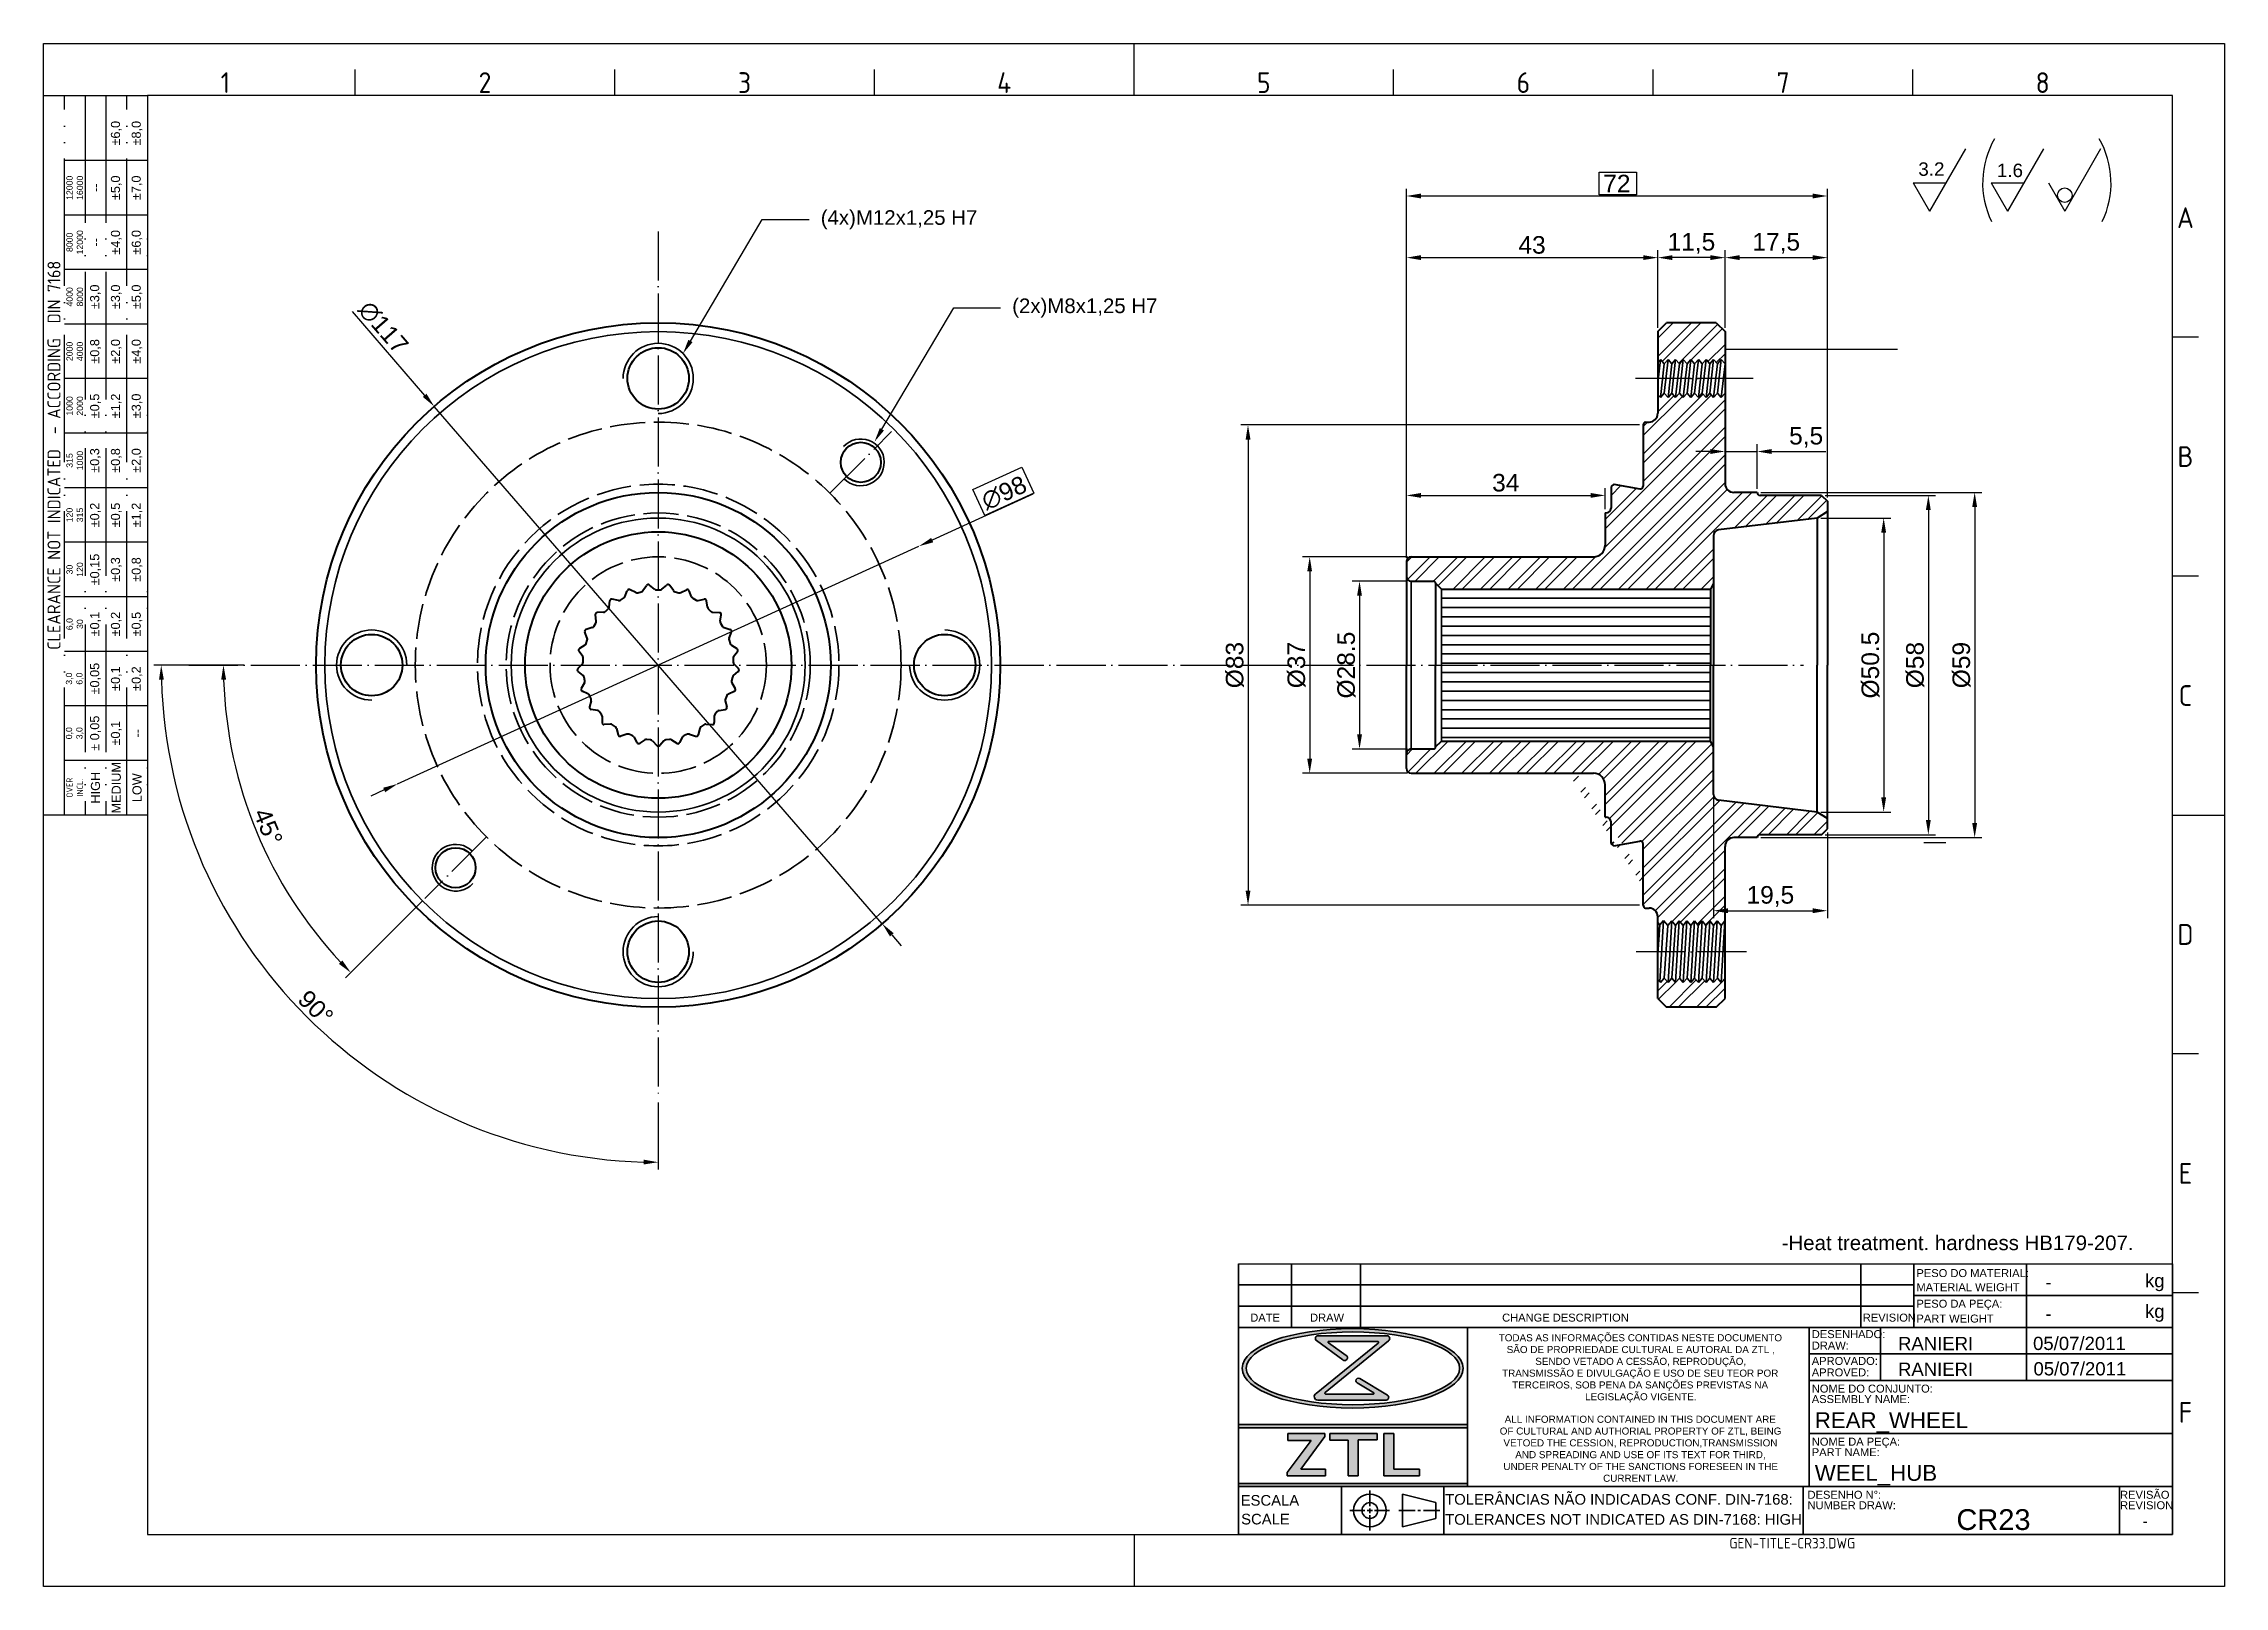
# Model space of a CAD drawing. Header units: millimetres. Extents: x 2626 to 2999, y 1108 to 1371.
import ezdxf
from ezdxf import colors
from ezdxf.entities.mleader import LeaderData, LeaderLine
from ezdxf.enums import TextEntityAlignment as Align
from ezdxf.math import Vec2, Vec3

# ---------------------------------------------------------------- set-up
doc = ezdxf.new("R2010")
doc.units = ezdxf.units.MM
for name, pattern in [('ACAD_ISO02W100', [15, 12, -3]), ('ACAD_ISO04W100', [30, 24, -3, 0, -3]), ('ACAD_ISO05W100', [33, 24, -3, 0, -3, 0, -3])]:
    doc.linetypes.add(name, pattern=pattern)
for name, color, linetype, lineweight in [('AM_0', 7, 'Continuous', 40), ('AM_4', 1, 'ACAD_ISO04W100', 25), ('AM_5', 3, 'Continuous', 25), ('AM_7', 4, 'Continuous', 35), ('AM_8', 40, 'ACAD_ISO02W100', 35), ('AM_BOR', 2, 'ACAD_ISO05W100', 35)]:
    doc.layers.add(name, color=color, linetype=linetype, lineweight=lineweight)
doc.styles.add('ACISOTS', font='isocp.shx', dxfattribs={"height": 1})
doc.styles.get("Standard").update_dxf_attribs({"font": 'arial.ttf'})
doc.dimstyles.new('ISO-25', dxfattribs={"dimtxt": 3, "dimasz": 2.5, "dimexe": 1.25, "dimexo": 0.625, "dimtad": 1, "dimtxsty": 'Standard', "dimcen": 2.5, "dimadec": 0, "dimazin": 0, "dimtfac": 1, "dimtmove": 0, "dimatfit": 3, "dimfxl": 1, "dimarcsym": 0})

msp = doc.modelspace()

# ---------------------------------------------------------------- texts
at = {"insert": (2923.138, 1167.665), "char_height": 2.5, "width": 61.35624, "attachment_point": 1}
msp.add_mtext('-Heat treatment. hardness HB179-207.', dxfattribs=at)
at = {"color": 0, "linetype": 'Continuous', "char_height": 1.21, "attachment_point": 1}
for s, insert in [('\\pi-0.030453;TODAS AS INFORMAÇÕES CONTIDAS NESTE DOCUMENTO \\P\\pi1.3368;SÃO DE PROPRIEDADE CULTURAL E AUTORAL DA ZTL , \\P\\pi6.2214;SENDO VETADO A CESSÃO, REPRODUÇÃO, \\P\\pi0.5502;TRANSMISSÃO E DIVULGAÇÃO E USO DE SEU TEOR POR \\P\\pi2.2748;TERCEIROS, SOB PENA DA SANÇÕES PREVISTAS NA \\P\\pi14.743;LEGISLAÇÃO VIGENTE.', (2874.772, 1150.795)), ('\\pi0.99054;ALL INFORMATION CONTAINED IN THIS DOCUMENT ARE \\P\\pi0.14494;OF CULTURAL AND AUTHORIAL PROPERTY OF ZTL, BEING  \\P\\pi0.78254;VETOED THE CESSION, REPRODUCTION,TRANSMISSION \\P\\pi2.8043;AND SPREADING AND USE OF ITS TEXT FOR THIRD, \\P\\pi0.77387;UNDER PENALTY OF THE SANCTIONS FORESEEN IN THE \\P\\pi17.825;CURRENT LAW.', (2874.772, 1136.862))]:
    msp.add_mtext_dynamic_manual_height_columns(s, width=48.28462, gutter_width=12.5, heights=[0], dxfattribs=dict(at, insert=insert))
at = {"layer": 'AM_5', "char_height": 2.3, "attachment_point": 1}
for s, insert in [('3.2', (2946.506, 1351.117)), ('1.6', (2959.94, 1350.895))]:
    msp.add_mtext_dynamic_manual_height_columns(s, width=18.23779, gutter_width=12.5, heights=[0], dxfattribs=dict(at, insert=insert))
at = {"layer": 'AM_8', "color": 0, "linetype": 'Continuous'}
for s, height, p in [('PESO DO MATERIAL:', 1.36125, (2946.18, 1160.562)), ('kg', 2.2687, (2985.276, 1158.822)), ('MATERIAL WEIGHT', 1.36125, (2946.18, 1158.151)), ('PESO DA PEÇA:', 1.36125, (2946.18, 1155.33)), ('DATE', 1.3613, (2832.256, 1152.95)), ('DRAW', 1.3613, (2842.482, 1152.95)), ('CHANGE DESCRIPTION', 1.36125, (2875.328, 1152.95)), ('REVISION', 1.3613, (2937.007, 1152.95)), ('PART WEIGHT', 1.36125, (2946.18, 1152.79)), ('kg', 2.2687, (2985.276, 1153.588)), ('DESENHADO:', 1.3613, (2928.283, 1150.128)), ('DRAW:', 1.3613, (2928.283, 1148.17)), ('APROVADO:', 1.3613, (2928.283, 1145.544)), ('APROVED:', 1.3613, (2928.283, 1143.586)), ('NOME DO CONJUNTO:', 1.36125, (2928.283, 1140.816)), ('ASSEMBLY NAME:', 1.36125, (2928.283, 1139.023)), ('NOME DA PEÇA:', 1.36125, (2928.283, 1131.741)), ('PART NAME:', 1.3613, (2928.283, 1129.948)), ('ESCALA', 1.815, (2830.616, 1121.485)), ('TOLERÂNCIAS NÃO INDICADAS CONF. DIN-7168:', 1.815, (2865.584, 1121.654)), ('DESENHO N%%d:', 1.36125, (2927.559, 1122.666)), ('REVISÃO', 1.3613, (2981.005, 1122.666)), ('SCALE', 1.815, (2830.7, 1118.278)), ('TOLERANCES NOT INDICATED AS DIN-7168: HIGH', 1.815, (2865.584, 1118.228)), ('NUMBER DRAW:', 1.36125, (2927.559, 1120.873)), ('REVISION', 1.3613, (2981.005, 1120.873))]:
    msp.add_text(s, height=height, dxfattribs=at).set_placement(p)
for p in [(2968.241, 1159.699), (2968.241, 1154.3)]:
    msp.add_attdef('-', text='', height=2.269, dxfattribs=at).set_placement(p, align=Align.MIDDLE_LEFT)
for tag, p, height in [('RANIERI', (2943.029, 1148.063), 2.269), ('05/07/2011', (2966.125, 1148.09), 2.269), ('RANIERI', (2943.027, 1143.672), 2.269), ('05/07/2011', (2966.198, 1143.748), 2.269), ('REAR_WHEEL', (2928.796, 1134.741), 2.723), ('WEEL_HUB', (2928.796, 1125.734), 2.723), ('CR23', (2953.02, 1117.328), 3.549)]:
    msp.add_attdef(tag, p, '', height=height, dxfattribs=at)
at = {"layer": 'AM_8', "color": 0, "linetype": 'Continuous', "style": 'ACISOTS'}
msp.add_attdef('GEN-TITLE-CR33.DWG', (2914.193, 1114.16), '', height=1.815, dxfattribs=at)
at = {"layer": 'AM_8', "color": 0, "linetype": 'Continuous'}
msp.add_attdef('-', text='', height=1.775, dxfattribs=at).set_placement((2985.3, 1118.827), align=Align.MIDDLE_CENTER)

# ---------------------------------------------------------------- blocks, each defined once
blk = doc.blocks.new('A3 ZTL')
for p, q in [((19.57, 280.82), (19.57, 9.78)), ((401.17, 280.82), (19.57, 280.82)), ((401.17, 9.78), (401.17, 280.82)), ((19.57, 9.78), (401.17, 9.78))]:
    blk.add_line(p, q)
at = {"layer": 'AM_BOR', "color": 135, "linetype": 'Continuous', "lineweight": 25}
for p, q in [((0, 0), (0, 290.61)), ((0, 290.61), (410.96, 290.61)), ((410.96, 290.61), (410.96, 0)), ((410.96, 0), (0, 0))]:
    blk.add_line(p, q, dxfattribs=at)
at = {"layer": 'AM_BOR', "color": 135, "lineweight": 25}
for p, q in [((205.48, 280.82), (205.48, 290.61)), ((58.71, 280.82), (58.71, 285.71)), ((107.63, 280.82), (107.63, 285.71)), ((156.56, 280.82), (156.56, 285.71)), ((254.4, 280.82), (254.4, 285.71)), ((303.33, 280.82), (303.33, 285.71)), ((352.25, 280.82), (352.25, 285.71)), ((3.91, 145.3), (3.91, 280.82)), ((7.83, 280.82), (7.83, 145.3)), ((11.74, 280.82), (11.74, 145.3)), ((15.66, 145.3), (15.66, 280.82)), ((19.57, 268.59), (3.91, 268.59)), ((19.57, 258.32), (3.91, 258.32)), ((19.57, 248.04), (3.91, 248.04)), ((19.57, 237.77), (3.91, 237.77)), ((406.07, 235.32), (401.17, 235.32)), ((19.57, 227.5), (3.91, 227.5)), ((19.57, 217.22), (3.91, 217.22)), ((19.57, 206.95), (3.91, 206.95)), ((19.57, 196.67), (3.91, 196.67)), ((406.07, 190.31), (401.17, 190.31)), ((19.57, 186.4), (3.91, 186.4)), ((19.57, 176.13), (3.91, 176.13)), ((19.57, 165.85), (3.91, 165.85)), ((19.57, 155.58), (3.91, 155.58)), ((401.17, 145.3), (410.96, 145.3)), ((406.07, 100.29), (401.17, 100.29)), ((406.07, 55.28), (401.17, 55.28)), ((205.48, 9.78), (205.48, 0))]:
    blk.add_line(p, q, dxfattribs=at)
blk.add_lwpolyline([(19.57, 145.3), (0, 145.3), (0, 280.82), (19.57, 280.82)], close=True, dxfattribs=at)
at = {"layer": 'AM_BOR', "color": 135, "lineweight": 25, "style": 'ACISOTS'}
for s, p in [('1', (34.25, 283.27)), ('2', (83.17, 283.27)), ('3', (132.09, 283.27)), ('4', (181.02, 283.27)), ('5', (229.94, 283.27)), ('6', (278.86, 283.27)), ('7', (327.79, 283.27)), ('8', (376.71, 283.27)), ('A', (403.62, 257.83)), ('B', (403.62, 212.82)), ('C', (403.62, 167.81)), ('D', (403.62, 122.8)), ('E', (403.62, 77.79)), ('F', (403.62, 32.78))]:
    blk.add_text(s, height=3.91, dxfattribs=at).set_placement(p, align=Align.MIDDLE)
at = {"layer": 'AM_BOR', "color": 135, "lineweight": 25, "attachment_point": 5, "rotation": 90}
for s, insert, char_height, width in [('±6,0', (13.7, 273.73), 1.712, 10.274), ('±8,0', (17.61, 273.73), 1.712, 10.274), ('12000\\P16000', (5.87, 263.45), 1.174, 10.274), ('--', (9.78, 263.45), 1.712, 10.274), ('±5,0', (13.7, 263.45), 1.712, 10.274), ('±7,0', (17.61, 263.45), 1.712, 10.274), ('8000\\P12000', (5.87, 253.18), 1.174, 10.274), ('±4,0', (13.7, 253.18), 1.712, 10.274), ('±6,0', (17.61, 253.18), 1.712, 10.274), ('--', (9.78, 253.18), 1.712, 10.274), ('{\\Fisocp.shx|c0;CLEARANCE NOT INDICATED  - ACCORDING  DIN 7168}', (1.96, 213.06), 2.4462, 135.5186), ('4000\\P8000', (5.87, 242.91), 1.174, 10.274), ('±3,0', (9.78, 242.91), 1.712, 10.274), ('±3,0', (13.7, 242.91), 1.712, 10.274), ('±5,0', (17.61, 242.91), 1.712, 10.274), ('2000\\P4000', (5.87, 232.63), 1.174, 10.274), ('±0,8', (9.78, 232.63), 1.712, 10.274), ('±2,0', (13.7, 232.63), 1.712, 10.274), ('±4,0', (17.61, 232.63), 1.712, 10.274), ('1000\\P2000', (5.87, 222.36), 1.174, 10.274), ('±0,5', (9.78, 222.36), 1.712, 10.274), ('±1,2', (13.7, 222.36), 1.712, 10.274), ('±3,0', (17.61, 222.36), 1.712, 10.274), ('315\\P1000', (5.87, 212.08), 1.174, 10.274), ('±0,3', (9.78, 212.08), 1.712, 10.274), ('±0,8', (13.7, 212.08), 1.712, 10.274), ('±2,0', (17.61, 212.08), 1.712, 10.274), ('120\\P315', (5.87, 201.81), 1.174, 10.274), ('±0,2', (9.78, 201.81), 1.712, 10.274), ('±0,5', (13.7, 201.81), 1.712, 10.274), ('±1,2', (17.61, 201.81), 1.712, 10.274), ('±0,15', (9.78, 191.54), 1.712, 10.274), ('±0,3', (13.7, 191.54), 1.712, 10.274), ('±0,8', (17.61, 191.54), 1.712, 10.274), ('30\\P120', (5.87, 191.54), 1.174, 10.274), ('6,0\\P30', (5.87, 181.26), 1.174, 10.274), ('±0,1', (9.78, 181.26), 1.712, 10.274), ('±0,2', (13.7, 181.26), 1.712, 10.274), ('±0,5', (17.61, 181.26), 1.712, 10.274), ('±0,05', (9.78, 170.99), 1.712, 10.274), ('±0,1', (13.7, 170.99), 1.712, 10.274), ('±0,2', (17.61, 170.99), 1.712, 10.274), ('3,0\\P6,0', (5.87, 170.99), 1.174, 10.274), ('0,0\\P3,0', (5.87, 160.71), 1.174, 10.274), ('± 0,05', (9.78, 160.71), 1.712, 10.274), ('\\pt4.69206;±0,1', (13.7, 160.71), 1.7123, 10.274), ('--', (17.61, 160.71), 1.712, 10.274), ('{\\Fisocp.shx|c0;OVER\\PINCL.}', (5.87, 150.44), 1.1742, 10.274), ('HIGH', (9.78, 150.44), 1.712, 10.274), ('MEDIUM', (13.7, 150.44), 1.712, 10.274), ('LOW', (17.61, 150.44), 1.712, 10.274)]:
    blk.add_mtext(s, dxfattribs=dict(at, insert=insert, char_height=char_height, width=width))
blk = doc.blocks.new('*D45')
at = {"layer": 'AM_5', "color": 0, "lineweight": -2}
for p, q in [((2678.64, 1325.64), (2691.06, 1311.29)), ((2769.31, 1220.97), (2692.7, 1309.4)), ((2770.94, 1219.08), (2772.58, 1217.19))]:
    blk.add_line(p, q, dxfattribs=at)
at = {"layer": 'AM_5', "color": 0}
for points in [[(2691.38, 1311.56), (2690.75, 1311.02), (2692.7, 1309.4)], [(2771.26, 1219.35), (2770.63, 1218.8), (2769.31, 1220.97)]]:
    blk.add_solid(points, dxfattribs=at)
at = {"layer": 'Defpoints', "color": 0}
for p in [(2692.7, 1309.4), (2769.31, 1220.97)]:
    blk.add_point(p, dxfattribs=at)
at = {"layer": 'AM_5', "color": 0, "insert": (2683.98, 1322.89), "char_height": 3, "attachment_point": 5, "rotation": 310.9002}
blk.add_mtext('∅117', dxfattribs=at)
blk = doc.blocks.new('*D46')
at = {"layer": 'AM_5', "color": 0, "lineweight": -2}
for p, q in [((2795.1, 1294.39), (2777.87, 1286.54)), ((2686.42, 1244.86), (2775.59, 1285.5)), ((2684.14, 1243.83), (2681.87, 1242.79))]:
    blk.add_line(p, q, dxfattribs=at)
at = {"layer": 'AM_5', "color": 0}
for points in [[(2777.69, 1286.92), (2778.04, 1286.16), (2775.59, 1285.5)], [(2683.97, 1244.21), (2684.31, 1243.45), (2686.42, 1244.86)]]:
    blk.add_solid(points, dxfattribs=at)
at = {"layer": 'Defpoints', "color": 0}
for p in [(2775.59, 1285.5), (2686.42, 1244.86)]:
    blk.add_point(p, dxfattribs=at)
at = {"layer": 'AM_5', "color": 0, "insert": (2790.16, 1294.61), "char_height": 3, "attachment_point": 5, "rotation": 24.5004}
blk.add_mtext('∅98', dxfattribs=at)
blk = doc.blocks.new('*D48')
at = {"layer": 'AM_5', "color": 0, "lineweight": -2}
for p, q in [((2919.57, 1294.68), (2957.39, 1294.68)), ((2956.14, 1292.18), (2956.14, 1238.18)), ((2919.57, 1235.68), (2957.39, 1235.68))]:
    blk.add_line(p, q, dxfattribs=at)
at = {"layer": 'AM_5', "color": 0}
for points in [[(2955.72, 1292.18), (2956.56, 1292.18), (2956.14, 1294.68)], [(2955.72, 1238.18), (2956.56, 1238.18), (2956.14, 1235.68)]]:
    blk.add_solid(points, dxfattribs=at)
at = {"layer": 'Defpoints', "color": 0}
for p in [(2918.95, 1294.68), (2918.95, 1235.68), (2956.14, 1235.68)]:
    blk.add_point(p, dxfattribs=at)
at = {"layer": 'AM_5', "color": 0, "insert": (2953.9, 1265.18), "char_height": 3, "attachment_point": 5, "rotation": 90}
blk.add_mtext('%%c59', dxfattribs=at)
blk = doc.blocks.new('*D49')
at = {"layer": 'AM_5', "color": 0, "lineweight": -2}
for p, q in [((2929.84, 1290.32), (2941.83, 1290.32)), ((2940.58, 1287.82), (2940.58, 1242.55)), ((2929.84, 1240.05), (2941.83, 1240.05))]:
    blk.add_line(p, q, dxfattribs=at)
at = {"layer": 'AM_5', "color": 0}
for points in [[(2940.16, 1287.82), (2940.99, 1287.82), (2940.58, 1290.32)], [(2940.16, 1242.55), (2940.99, 1242.55), (2940.58, 1240.05)]]:
    blk.add_solid(points, dxfattribs=at)
at = {"layer": 'Defpoints', "color": 0}
for p in [(2929.22, 1290.32), (2929.22, 1240.05), (2940.58, 1240.05)]:
    blk.add_point(p, dxfattribs=at)
at = {"layer": 'AM_5', "color": 0, "insert": (2938.34, 1265.18), "char_height": 3, "attachment_point": 5, "rotation": 90}
blk.add_mtext('%%C50.5', dxfattribs=at)
blk = doc.blocks.new('*D51')
at = {"layer": 'AM_5', "color": 0, "lineweight": -2}
for p, q in [((2910.95, 1301.69), (2908.45, 1301.69)), ((2913.45, 1302.32), (2913.45, 1302.94)), ((2913.45, 1301.69), (2918.95, 1301.69)), ((2918.95, 1295.31), (2918.95, 1302.94)), ((2921.45, 1301.69), (2930.68, 1301.69))]:
    blk.add_line(p, q, dxfattribs=at)
at = {"layer": 'AM_5', "color": 0}
for points in [[(2910.95, 1302.11), (2910.95, 1301.27), (2913.45, 1301.69)], [(2921.45, 1302.11), (2921.45, 1301.27), (2918.95, 1301.69)]]:
    blk.add_solid(points, dxfattribs=at)
at = {"layer": 'Defpoints', "color": 0}
for p in [(2913.45, 1301.69), (2918.95, 1301.69), (2918.95, 1294.68)]:
    blk.add_point(p, dxfattribs=at)
at = {"layer": 'AM_5', "color": 0, "insert": (2927.32, 1304.11), "char_height": 3, "attachment_point": 5}
blk.add_mtext('5,5', dxfattribs=at)
blk = doc.blocks.new('*D52')
at = {"layer": 'AM_5', "color": 0, "lineweight": -2}
for p, q in [((2913.45, 1322.81), (2913.45, 1336.08)), ((2930.95, 1293.81), (2930.95, 1336.08)), ((2915.95, 1334.83), (2928.45, 1334.83))]:
    blk.add_line(p, q, dxfattribs=at)
at = {"layer": 'AM_5', "color": 0}
for points in [[(2915.95, 1335.25), (2915.95, 1334.42), (2913.45, 1334.83)], [(2928.45, 1335.25), (2928.45, 1334.42), (2930.95, 1334.83)]]:
    blk.add_solid(points, dxfattribs=at)
at = {"layer": 'Defpoints', "color": 0}
for p in [(2930.95, 1334.83), (2913.45, 1322.18), (2930.95, 1293.18)]:
    blk.add_point(p, dxfattribs=at)
at = {"layer": 'AM_5', "color": 0, "insert": (2922.2, 1337.26), "char_height": 3, "attachment_point": 5}
blk.add_mtext('17,5', dxfattribs=at)
blk = doc.blocks.new('*D53')
at = {"layer": 'AM_5', "color": 0, "lineweight": -2}
for p, q in [((2901.95, 1322.81), (2901.95, 1336.08)), ((2913.45, 1323.43), (2913.45, 1336.08)), ((2910.95, 1334.83), (2904.45, 1334.83))]:
    blk.add_line(p, q, dxfattribs=at)
at = {"layer": 'AM_5', "color": 0}
for points in [[(2904.45, 1335.25), (2904.45, 1334.42), (2901.95, 1334.83)], [(2910.95, 1335.25), (2910.95, 1334.42), (2913.45, 1334.83)]]:
    blk.add_solid(points, dxfattribs=at)
at = {"layer": 'Defpoints', "color": 0}
for p in [(2901.95, 1334.83), (2901.95, 1322.18), (2913.45, 1322.81)]:
    blk.add_point(p, dxfattribs=at)
at = {"layer": 'AM_5', "color": 0, "insert": (2907.7, 1337.26), "char_height": 3, "attachment_point": 5}
blk.add_mtext('11,5', dxfattribs=at)
blk = doc.blocks.new('*D54')
at = {"layer": 'AM_5', "color": 0, "lineweight": -2}
for p, q in [((2930.57, 1294.18), (2949.47, 1294.18)), ((2948.22, 1291.68), (2948.22, 1238.68)), ((2930.57, 1236.18), (2949.47, 1236.18))]:
    blk.add_line(p, q, dxfattribs=at)
at = {"layer": 'AM_5', "color": 0}
for points in [[(2947.8, 1291.68), (2948.63, 1291.68), (2948.22, 1294.18)], [(2947.8, 1238.68), (2948.63, 1238.68), (2948.22, 1236.18)]]:
    blk.add_solid(points, dxfattribs=at)
at = {"layer": 'Defpoints', "color": 0}
for p in [(2929.95, 1294.18), (2929.95, 1236.18), (2948.22, 1236.18)]:
    blk.add_point(p, dxfattribs=at)
at = {"layer": 'AM_5', "color": 0, "insert": (2945.98, 1265.18), "char_height": 3, "attachment_point": 5, "rotation": 90}
blk.add_mtext('%%c58', dxfattribs=at)
blk = doc.blocks.new('*D55')
at = {"layer": 'AM_5', "color": 0, "lineweight": -2}
for p, q in [((2858.95, 1283.51), (2858.95, 1295.43)), ((2861.45, 1294.18), (2890.45, 1294.18)), ((2892.95, 1291.81), (2892.95, 1295.43))]:
    blk.add_line(p, q, dxfattribs=at)
at = {"layer": 'AM_5', "color": 0}
for points in [[(2861.45, 1294.6), (2861.45, 1293.77), (2858.95, 1294.18)], [(2890.45, 1294.6), (2890.45, 1293.77), (2892.95, 1294.18)]]:
    blk.add_solid(points, dxfattribs=at)
at = {"layer": 'Defpoints', "color": 0}
for p in [(2892.95, 1294.18), (2892.95, 1291.18), (2858.95, 1282.88)]:
    blk.add_point(p, dxfattribs=at)
at = {"layer": 'AM_5', "color": 0, "insert": (2875.95, 1296.34), "char_height": 3, "attachment_point": 5}
blk.add_mtext('34', dxfattribs=at)
blk = doc.blocks.new('*D58')
at = {"layer": 'AM_5', "color": 0, "lineweight": -2}
for p, q in [((2858.95, 1283.51), (2858.95, 1336.08)), ((2901.95, 1322.81), (2901.95, 1336.08)), ((2861.45, 1334.83), (2899.45, 1334.83))]:
    blk.add_line(p, q, dxfattribs=at)
at = {"layer": 'AM_5', "color": 0}
for points in [[(2861.45, 1335.25), (2861.45, 1334.42), (2858.95, 1334.83)], [(2899.45, 1335.25), (2899.45, 1334.42), (2901.95, 1334.83)]]:
    blk.add_solid(points, dxfattribs=at)
at = {"layer": 'Defpoints', "color": 0}
for p in [(2901.95, 1334.83), (2901.95, 1322.18), (2858.95, 1282.88)]:
    blk.add_point(p, dxfattribs=at)
at = {"layer": 'AM_5', "color": 0, "insert": (2880.45, 1336.99), "char_height": 3, "attachment_point": 5}
blk.add_mtext('43', dxfattribs=at)
blk = doc.blocks.new('*D59')
at = {"layer": 'AM_5', "color": 0, "lineweight": -2}
for p, q in [((2858.95, 1283.51), (2858.95, 1346.62)), ((2930.95, 1293.81), (2930.95, 1346.62)), ((2861.45, 1345.37), (2928.45, 1345.37))]:
    blk.add_line(p, q, dxfattribs=at)
at = {"layer": 'AM_5', "color": 0}
for points in [[(2861.45, 1345.78), (2861.45, 1344.95), (2858.95, 1345.37)], [(2928.45, 1345.78), (2928.45, 1344.95), (2930.95, 1345.37)]]:
    blk.add_solid(points, dxfattribs=at)
at = {"layer": 'Defpoints', "color": 0}
for p in [(2930.95, 1345.37), (2930.95, 1293.18), (2858.95, 1282.88)]:
    blk.add_point(p, dxfattribs=at)
at = {"layer": 'AM_5', "color": 0, "insert": (2894.95, 1347.5), "char_height": 3, "attachment_point": 5}
blk.add_mtext('72', dxfattribs=at)
blk = doc.blocks.new('*D60')
at = {"layer": 'AM_5', "color": 0, "lineweight": -2}
for p, q in [((2859.12, 1279.53), (2849.69, 1279.53)), ((2850.94, 1277.03), (2850.94, 1253.33)), ((2859.12, 1250.83), (2849.69, 1250.83))]:
    blk.add_line(p, q, dxfattribs=at)
at = {"layer": 'AM_5', "color": 0}
for points in [[(2850.53, 1277.03), (2851.36, 1277.03), (2850.94, 1279.53)], [(2850.53, 1253.33), (2851.36, 1253.33), (2850.94, 1250.83)]]:
    blk.add_solid(points, dxfattribs=at)
at = {"layer": 'Defpoints', "color": 0}
for p in [(2859.75, 1279.53), (2850.94, 1250.83), (2859.75, 1250.83)]:
    blk.add_point(p, dxfattribs=at)
at = {"layer": 'AM_5', "color": 0, "insert": (2848.7, 1265.18), "char_height": 3, "attachment_point": 5, "rotation": 90}
blk.add_mtext('%%c28.5', dxfattribs=at)
blk = doc.blocks.new('*D61')
at = {"layer": 'AM_5', "color": 0, "lineweight": -2}
for p, q in [((2859.12, 1283.68), (2841.17, 1283.68)), ((2842.42, 1281.18), (2842.42, 1249.18)), ((2859.12, 1246.68), (2841.17, 1246.68))]:
    blk.add_line(p, q, dxfattribs=at)
at = {"layer": 'AM_5', "color": 0}
for points in [[(2842, 1281.18), (2842.83, 1281.18), (2842.42, 1283.68)], [(2842, 1249.18), (2842.83, 1249.18), (2842.42, 1246.68)]]:
    blk.add_solid(points, dxfattribs=at)
at = {"layer": 'Defpoints', "color": 0}
for p in [(2859.75, 1283.68), (2842.42, 1246.68), (2859.75, 1246.68)]:
    blk.add_point(p, dxfattribs=at)
at = {"layer": 'AM_5', "color": 0, "insert": (2840.18, 1265.18), "char_height": 3, "attachment_point": 5, "rotation": 90}
blk.add_mtext('%%c37', dxfattribs=at)
blk = doc.blocks.new('*D63')
at = {"layer": 'AM_5', "color": 0, "lineweight": -2}
for p, q in [((2898.82, 1306.23), (2830.62, 1306.23)), ((2831.87, 1303.73), (2831.87, 1226.64)), ((2898.82, 1224.14), (2830.62, 1224.14))]:
    blk.add_line(p, q, dxfattribs=at)
at = {"layer": 'AM_5', "color": 0}
for points in [[(2831.46, 1303.73), (2832.29, 1303.73), (2831.87, 1306.23)], [(2831.46, 1226.64), (2832.29, 1226.64), (2831.87, 1224.14)]]:
    blk.add_solid(points, dxfattribs=at)
at = {"layer": 'Defpoints', "color": 0}
for p in [(2899.45, 1306.23), (2831.87, 1224.14), (2899.45, 1224.14)]:
    blk.add_point(p, dxfattribs=at)
at = {"layer": 'AM_5', "color": 0, "insert": (2829.63, 1265.18), "char_height": 3, "attachment_point": 5, "rotation": 90}
blk.add_mtext('%%c83', dxfattribs=at)
blk = doc.blocks.new('*D79')
at = {"layer": 'AM_5', "color": 0, "lineweight": -2}
blk.add_line((2690.64, 1224.82), (2677.54, 1211.72), dxfattribs=at)
blk.add_arc((2731, 1265.18), 74.36, 181.9265, 223.0735, dxfattribs=at)
at = {"layer": 'AM_5', "color": 0}
for points in [[(2656.27, 1262.68), (2657.11, 1262.69), (2656.65, 1265.18)], [(2676.99, 1214.69), (2676.39, 1214.11), (2678.43, 1212.61)]]:
    blk.add_solid(points, dxfattribs=at)
at = {"layer": 'Defpoints', "color": 0}
for p in [(2650.73, 1265.18), (2926.86, 1265.18), (2659.18, 1245.94), (2701.63, 1235.81), (2691.08, 1225.26)]:
    blk.add_point(p, dxfattribs=at)
at = {"layer": 'AM_5', "color": 0, "insert": (2664.29, 1237.55), "char_height": 3, "attachment_point": 5, "rotation": 292.5}
blk.add_mtext('45°', dxfattribs=at)
blk = doc.blocks.new('*D80')
at = {"layer": 'AM_5', "color": 0, "lineweight": -2}
for p, q in [((2660.15, 1265.18), (2644.76, 1265.18)), ((2731, 1190.42), (2731, 1178.94))]:
    blk.add_line(p, q, dxfattribs=at)
blk.add_arc((2731, 1265.18), 85, 181.6853, 268.3147, dxfattribs=at)
at = {"layer": 'AM_5', "color": 0}
for points in [[(2645.63, 1262.68), (2646.46, 1262.69), (2646.01, 1265.18)], [(2728.51, 1180.64), (2728.5, 1179.81), (2731, 1180.19)]]:
    blk.add_solid(points, dxfattribs=at)
at = {"layer": 'Defpoints', "color": 0}
for p in [(2731, 1339.32), (2660.77, 1265.18), (2936.91, 1265.18), (2657.39, 1222.69), (2731, 1191.05)]:
    blk.add_point(p, dxfattribs=at)
at = {"layer": 'AM_5', "color": 0, "insert": (2672.43, 1206.61), "char_height": 3, "attachment_point": 5, "rotation": 315}
blk.add_mtext('90°', dxfattribs=at)
blk = doc.blocks.new('*D82')
at = {"layer": 'AM_5', "color": 0, "lineweight": -2}
for p, q in [((2911.45, 1242.45), (2911.45, 1221.94)), ((2930.95, 1236.56), (2930.95, 1221.94)), ((2913.95, 1223.19), (2928.45, 1223.19))]:
    blk.add_line(p, q, dxfattribs=at)
at = {"layer": 'AM_5', "color": 0}
for points in [[(2913.95, 1223.6), (2913.95, 1222.77), (2911.45, 1223.19)], [(2928.45, 1223.6), (2928.45, 1222.77), (2930.95, 1223.19)]]:
    blk.add_solid(points, dxfattribs=at)
at = {"layer": 'Defpoints', "color": 0}
for p in [(2911.45, 1243.07), (2930.95, 1237.18), (2930.95, 1223.19)]:
    blk.add_point(p, dxfattribs=at)
at = {"layer": 'AM_5', "color": 0, "insert": (2921.2, 1225.62), "char_height": 3, "attachment_point": 5}
blk.add_mtext('19,5', dxfattribs=at)

# ---------------------------------------------------------------- dimensions: what is measured, and where the dimension line sits
at = {"layer": 'AM_5'}
for base, p1, p2, picture, middle in [((2930.948, 1345.365), (2858.948, 1282.884), (2930.948, 1293.184), '*D59', (2894.948, 1347.496)), ((2901.948, 1334.832), (2858.948, 1282.884), (2901.948, 1322.184), '*D58', (2880.448, 1336.99)), ((2901.948, 1334.832), (2913.448, 1322.809), (2901.948, 1322.184), '*D53', (2907.698, 1337.26)), ((2930.948, 1334.832), (2913.448, 1322.184), (2930.948, 1293.184), '*D52', (2922.198, 1337.26)), ((2918.948, 1301.69), (2913.448, 1301.69), (2918.948, 1294.684), '*D51', (2927.315, 1304.112)), ((2892.948, 1294.185), (2858.948, 1282.884), (2892.948, 1291.184), '*D55', (2875.948, 1296.343)), ((2930.948, 1223.187), (2911.448, 1243.071), (2930.948, 1237.184), '*D82', (2921.198, 1225.615))]:
    dim = msp.add_linear_dim(base=base, p1=p1, p2=p2, dimstyle='ISO-25', dxfattribs=at)
    dim.commit()
    dim.dimension.update_dxf_attribs({"geometry": picture, "text_midpoint": middle})
for base, line1, line2, picture, middle in [((2657.393, 1222.685), ((2731.004, 1339.321), (2731.004, 1191.048)), ((2660.773, 1265.184), (2936.905, 1265.184)), '*D80', (2672.426, 1206.606)), ((2659.181, 1245.94), ((2701.631, 1235.812), (2691.08, 1225.261)), ((2650.729, 1265.184), (2926.861, 1265.184)), '*D79', (2664.294, 1237.552))]:
    dim = msp.add_angular_dim_2l(base=base, line1=line1, line2=line2, dimstyle='ISO-25', dxfattribs=at)
    dim.commit()
    dim.dimension.update_dxf_attribs({"geometry": picture, "text_midpoint": middle})
for p1, p2, picture, middle in [((2769.306, 1220.967), (2692.701, 1309.402), '*D45', (2682.285, 1321.426)), ((2686.416, 1244.864), (2775.592, 1285.505), '*D46', (2791.088, 1292.567))]:
    dim = msp.add_diameter_dim_2p(p1=p1, p2=p2, dimstyle='ISO-25', dxfattribs=at)
    dim.commit()
    dim.dimension.update_dxf_attribs({"geometry": picture, "text_midpoint": middle, "dimtype": 163})
for base, p1, p2, text, picture, middle in [((2831.872, 1224.142), (2899.448, 1306.226), (2899.448, 1224.142), '%%c83', '*D63', (2829.632, 1265.184)), ((2956.141, 1235.684), (2918.948, 1294.684), (2918.948, 1235.684), '%%c59', '*D48', (2953.901, 1265.184)), ((2948.218, 1236.184), (2929.948, 1294.184), (2929.948, 1236.184), '%%c58', '*D54', (2945.978, 1265.184)), ((2940.576, 1240.049), (2929.217, 1290.32), (2929.217, 1240.049), '%%C50.5', '*D49', (2938.335, 1265.184)), ((2842.418, 1246.684), (2859.748, 1283.684), (2859.748, 1246.684), '%%c37', '*D61', (2840.177, 1265.184)), ((2850.944, 1250.834), (2859.748, 1279.534), (2859.748, 1250.834), '%%c28.5', '*D60', (2848.704, 1265.184))]:
    dim = msp.add_linear_dim(base=base, p1=p1, p2=p2, angle=90, text=text, dimstyle='ISO-25', dxfattribs=at)
    dim.commit()
    dim.dimension.update_dxf_attribs({"geometry": picture, "text_midpoint": middle})

# ---------------------------------------------------------------- hatches: boundary and pattern name
at = {"linetype": 'Continuous'}
h = msp.add_hatch(color=0, dxfattribs=at)
h.paths.add_polyline_path([(2869.402, 1135.355), (2830.246, 1135.355), (2830.246, 1134.807), (2869.402, 1134.807)])
h.paths.add_polyline_path([(2869.402, 1125.284), (2830.246, 1125.284), (2830.246, 1124.736), (2869.402, 1124.736)])
at = {"layer": 'AM_7'}
h = msp.add_hatch(dxfattribs=at)
h.set_pattern_fill('ANSI32', color=256, scale=0.35, style=0)
h.set_pattern_definition([(45, (-447.855, -14.0325), (-2.3573172, 2.3573172), []), (45, (-446.2834, -14.0325), (-2.3573172, 2.3573172), [])])
h.paths.add_polyline_path([(2912.329, 1288.29), (2929.217, 1290.32), (2930.948, 1291.434), (2930.948, 1293.184), (2929.948, 1294.184), (2919.448, 1294.184, -0.4142136), (2918.948, 1294.684), (2914.948, 1294.684, -0.4142136), (2913.448, 1296.184), (2913.448, 1311.684), (2912.798, 1310.934), (2912.148, 1311.684), (2911.498, 1310.934), (2910.848, 1311.684), (2910.198, 1310.934), (2909.548, 1311.684), (2908.898, 1310.934), (2908.248, 1311.684), (2907.598, 1310.934), (2906.948, 1311.684), (2906.298, 1310.934), (2905.648, 1311.684), (2904.998, 1310.934), (2904.348, 1311.684), (2903.698, 1310.934), (2903.048, 1311.684), (2902.398, 1310.934), (2901.948, 1311.454), (2901.948, 1308.219, -0.4142136), (2900.448, 1306.719), (2899.865, 1306.719, 0.3659774), (2899.448, 1306.226), (2899.448, 1295.784, -0.467928), (2898.859, 1295.292), (2894.44, 1296.095), (2893.948, 1295.684), (2893.948, 1291.984, -0.4142136), (2893.148, 1291.184), (2892.948, 1291.184), (2892.948, 1285.684, -0.4142136), (2890.948, 1283.684), (2859.748, 1283.684, 0.4142136), (2858.948, 1282.884), (2858.948, 1280.334, 0.4142136), (2859.748, 1279.534), (2863.598, 1279.534, -0.4142136), (2863.948, 1279.184), (2864.948, 1278.184), (2910.955, 1278.184), (2911.448, 1279.184), (2911.448, 1287.297, -0.3796019)])
h.paths.add_polyline_path([(2907.598, 1317.434), (2908.248, 1316.684), (2908.898, 1317.434), (2909.548, 1316.684), (2910.198, 1317.434), (2910.848, 1316.684), (2911.498, 1317.434), (2912.148, 1316.684), (2912.798, 1317.434), (2913.448, 1316.684), (2913.448, 1322.184), (2911.948, 1323.684), (2903.448, 1323.684), (2901.948, 1322.184), (2901.948, 1316.915), (2902.398, 1317.434), (2903.048, 1316.684), (2903.698, 1317.434), (2904.348, 1316.684), (2904.998, 1317.434), (2905.648, 1316.684), (2906.298, 1317.434), (2906.948, 1316.684)])
edge = h.paths.add_edge_path()
edge.add_ellipse((2895.461, 1238.623), major_axis=(0, 12.367), ratio=0.7916987, start_angle=204.03213, end_angle=409.32152, ccw=False)
edge.add_line((2899.448, 1227.328), (2899.448, 1224.142))
edge.add_arc((2899.948, 1224.142), 0.5, 180, 279.59407)
edge.add_line((2900.032, 1223.649), (2900.448, 1223.649))
edge.add_arc((2900.448, 1222.149), 1.5, 0, 90, ccw=False)
edge.add_line((2901.948, 1222.149), (2901.948, 1221.175))
edge.add_line((2901.948, 1221.175), (2902.298, 1220.771))
edge.add_line((2902.298, 1220.771), (2902.948, 1221.521))
edge.add_line((2902.948, 1221.521), (2903.673, 1220.684))
edge.add_line((2903.673, 1220.684), (2904.323, 1221.434))
edge.add_line((2904.323, 1221.434), (2904.973, 1220.684))
edge.add_line((2904.973, 1220.684), (2905.623, 1221.434))
edge.add_line((2905.623, 1221.434), (2906.273, 1220.684))
edge.add_line((2906.273, 1220.684), (2906.923, 1221.434))
edge.add_line((2906.923, 1221.434), (2907.573, 1220.684))
edge.add_line((2907.573, 1220.684), (2908.223, 1221.434))
edge.add_line((2908.223, 1221.434), (2908.873, 1220.684))
edge.add_line((2908.873, 1220.684), (2909.523, 1221.434))
edge.add_line((2909.523, 1221.434), (2910.173, 1220.684))
edge.add_line((2910.173, 1220.684), (2910.823, 1221.434))
edge.add_line((2910.823, 1221.434), (2911.473, 1220.684))
edge.add_line((2911.473, 1220.684), (2912.123, 1221.434))
edge.add_line((2912.123, 1221.434), (2912.773, 1220.684))
edge.add_line((2912.773, 1220.684), (2913.448, 1221.463))
edge.add_line((2913.448, 1221.463), (2913.448, 1234.184))
edge.add_arc((2914.948, 1234.184), 1.5, 90, 180, ccw=False)
edge.add_line((2914.948, 1235.684), (2918.948, 1235.684))
edge.add_arc((2919.448, 1235.684), 0.5, 90, 180, ccw=False)
edge.add_line((2919.448, 1236.184), (2929.948, 1236.184))
edge.add_line((2929.948, 1236.184), (2930.948, 1237.184))
edge.add_line((2930.948, 1237.184), (2930.948, 1238.934))
edge.add_line((2930.948, 1238.934), (2929.217, 1240.049))
edge.add_line((2929.217, 1240.049), (2912.329, 1242.079))
edge.add_arc((2912.448, 1243.071), 1, 180, 263.14742, ccw=False)
edge.add_line((2911.448, 1243.071), (2911.448, 1251.184))
edge.add_line((2911.448, 1251.184), (2910.955, 1252.184))
edge.add_line((2910.955, 1252.184), (2864.948, 1252.184))
edge.add_line((2864.948, 1252.184), (2863.948, 1251.184))
edge.add_arc((2863.598, 1251.184), 0.35, -90, 0, ccw=False)
edge.add_line((2863.598, 1250.834), (2859.748, 1250.834))
edge.add_arc((2859.748, 1250.034), 0.8, 90, 180)
edge.add_line((2858.948, 1250.034), (2858.948, 1247.484))
edge.add_arc((2859.748, 1247.484), 0.8, 180, 270)
edge.add_line((2859.748, 1246.684), (2888.035, 1246.684))
edge = h.paths.add_edge_path(flags=17)
edge.add_ellipse((2895.461, 1238.623), major_axis=(0, 12.367), ratio=0.7916987, start_angle=204.03213, end_angle=409.32152)
edge.add_line((2888.035, 1246.684), (2890.948, 1246.684))
edge.add_arc((2890.948, 1244.684), 2, 0, 90, ccw=False)
edge.add_line((2892.948, 1244.684), (2892.948, 1239.184))
edge.add_line((2892.948, 1239.184), (2893.148, 1239.184))
edge.add_arc((2893.148, 1238.384), 0.8, 0, 90, ccw=False)
edge.add_line((2893.948, 1238.384), (2893.948, 1234.684))
edge.add_line((2893.948, 1234.684), (2894.44, 1234.274))
edge.add_line((2894.44, 1234.274), (2898.859, 1235.077))
edge.add_arc((2898.948, 1234.585), 0.5, 0, 100.30485, ccw=False)
edge.add_line((2899.448, 1234.585), (2899.448, 1227.328))
h.paths.add_polyline_path([(2911.948, 1206.684), (2913.448, 1208.184), (2913.448, 1211.684), (2912.798, 1210.934), (2912.148, 1211.684), (2911.498, 1210.934), (2910.848, 1211.684), (2910.198, 1210.934), (2909.548, 1211.684), (2908.898, 1210.934), (2908.248, 1211.684), (2907.598, 1210.934), (2906.948, 1211.684), (2906.298, 1210.934), (2905.648, 1211.684), (2904.998, 1210.934), (2904.348, 1211.684), (2903.698, 1210.934), (2903.048, 1211.684), (2902.398, 1210.934), (2901.948, 1211.454), (2901.948, 1208.184), (2903.448, 1206.684)])
h = msp.add_hatch(dxfattribs=at)
h.set_pattern_fill('ANSI31', color=256, scale=0.5, angle=315, style=0)
h.set_pattern_definition([(0, (-447.8549, -14.0325), (6e-16, 1.5875), [])])
h.paths.add_polyline_path([(2910.955, 1265.184), (2910.955, 1278.184), (2864.948, 1278.184), (2864.948, 1265.184)])
h.paths.add_polyline_path([(2864.948, 1265.184), (2864.948, 1252.184), (2910.955, 1252.184), (2910.955, 1265.184)])
at = {"layer": 'AM_8', "linetype": 'Continuous'}
h = msp.add_hatch(color=0, dxfattribs=at)
edge = h.paths.add_edge_path()
edge.add_ellipse((2849.754, 1144.963), major_axis=(18.891, 0), ratio=0.3599074, start_angle=191.45916, end_angle=452.8175)
edge.add_ellipse((2849.754, 1144.963), major_axis=(18.891, 0), ratio=0.3599074, start_angle=92.8175, end_angle=191.45916)
edge = h.paths.add_edge_path(flags=16)
edge.add_ellipse((2849.813, 1144.963), major_axis=(18.25, 0), ratio=0.3406642, start_angle=93.06698, end_angle=371.45916)
edge.add_ellipse((2849.813, 1144.963), major_axis=(18.25, 0), ratio=0.3406642, start_angle=11.45916, end_angle=93.06698)
h = msp.add_hatch(color=0, dxfattribs=at)
edge = h.paths.add_edge_path()
edge.add_line((2854.157, 1149.271), (2843.523, 1140.659))
edge.add_arc((2843.807, 1140.129), 0.601, 118.14094, 270)
edge.add_line((2843.807, 1139.528), (2855.501, 1139.528))
edge.add_arc((2855.486, 1139.971), 0.443, 271.96853, 418.91083)
edge.add_line((2855.715, 1140.35), (2850.979, 1143.206))
edge.add_arc((2850.755, 1142.838), 0.431, 58.66819, 238.80525)
edge.add_line((2850.532, 1142.469), (2853.361, 1140.756))
edge.add_arc((2853.298, 1140.667), 0.109, -90, 54.65447, ccw=False)
edge.add_line((2853.298, 1140.559), (2845.148, 1140.559))
edge.add_arc((2845.172, 1140.708), 0.151, 129.23635, 260.82262, ccw=False)
edge.add_line((2845.076, 1140.825), (2855.903, 1149.667))
edge.add_arc((2855.62, 1150.055), 0.48, 306.0702, 450)
edge.add_line((2855.62, 1150.535), (2843.88, 1150.535))
edge.add_arc((2843.862, 1150.07), 0.465, 87.72721, 233.74708)
edge.add_line((2843.587, 1149.695), (2848.096, 1146.388))
edge.add_arc((2848.387, 1146.767), 0.478, 232.47139, 414.7334)
edge.add_line((2848.663, 1147.157), (2845.625, 1149.306))
edge.add_arc((2845.685, 1149.422), 0.131, 90, 242.52347, ccw=False)
edge.add_line((2845.685, 1149.552), (2854.082, 1149.552))
edge.add_arc((2854.056, 1149.395), 0.16, -50.99642, 80.76554, ccw=False)
for points in [[(2838.593, 1127.142), (2838.593, 1126.598), (2845.121, 1126.598), (2845.121, 1127.746), (2840.89, 1127.746), (2845, 1133.305), (2845, 1133.848), (2838.653, 1133.848), (2838.653, 1132.64), (2842.673, 1132.64)], [(2845.846, 1132.7), (2848.99, 1132.7), (2848.99, 1126.598), (2850.712, 1126.598), (2850.712, 1132.761), (2853.946, 1132.761), (2853.946, 1133.848), (2845.846, 1133.848)], [(2861.2, 1126.568), (2861.2, 1127.746), (2856.817, 1127.746), (2856.817, 1133.848), (2855.125, 1133.848), (2855.125, 1126.568)]]:
    msp.add_hatch(color=0, dxfattribs=at).paths.add_polyline_path(points)

# ---------------------------------------------------------------- linework, layer by layer
at = {"linetype": 'Continuous'}
msp.add_line((2830.246, 1162.851), (2989.966, 1162.851), dxfattribs=at)
at = {"layer": 'AM_0'}
for p, q in [((2901.948, 1322.184), (2903.448, 1323.684)), ((2901.948, 1322.184), (2901.948, 1308.219)), ((2911.948, 1323.684), (2903.448, 1323.684)), ((2911.948, 1323.684), (2913.448, 1322.184)), ((2913.448, 1322.184), (2913.448, 1296.184)), ((2899.448, 1306.226), (2899.448, 1295.784)), ((2899.865, 1306.719), (2900.448, 1306.719)), ((2894.44, 1296.095), (2893.948, 1295.684)), ((2893.948, 1295.684), (2893.948, 1291.984)), ((2894.44, 1296.095), (2898.859, 1295.292)), ((2918.948, 1294.684), (2914.948, 1294.684)), ((2918.948, 1294.684), (2918.948, 1294.684)), ((2929.948, 1294.184), (2919.448, 1294.184)), ((2929.948, 1294.184), (2930.948, 1293.184)), ((2892.948, 1291.184), (2892.948, 1285.684)), ((2892.948, 1291.184), (2893.148, 1291.184)), ((2930.948, 1291.434), (2929.217, 1290.32)), ((2930.948, 1293.184), (2930.948, 1291.434)), ((2930.948, 1291.434), (2930.948, 1265.184)), ((2911.448, 1287.297), (2911.448, 1279.184)), ((2929.217, 1290.32), (2912.329, 1288.29)), ((2929.217, 1290.32), (2929.217, 1265.184)), ((2859.748, 1283.684), (2890.948, 1283.684)), ((2858.948, 1282.884), (2858.948, 1280.334)), ((2858.948, 1280.334), (2858.948, 1265.184)), ((2859.748, 1279.534), (2863.598, 1279.534)), ((2722.593, 1275.075), (2722.721, 1276.149)), ((2724.196, 1276.24), (2723.135, 1276.45)), ((2724.535, 1276.292), (2725.092, 1276.598)), ((2725.317, 1276.856), (2725.708, 1277.864)), ((2727.16, 1277.585), (2726.184, 1278.053)), ((2727.5, 1277.552), (2728.116, 1277.71)), ((2728.398, 1277.903), (2729.027, 1278.783)), ((2730.364, 1278.152), (2729.536, 1278.847)), ((2730.686, 1278.034), (2731.322, 1278.034)), ((2731.643, 1278.152), (2732.471, 1278.847)), ((2733.609, 1277.903), (2732.98, 1278.783)), ((2733.892, 1277.71), (2734.507, 1277.552)), ((2734.848, 1277.585), (2735.823, 1278.053)), ((2736.69, 1276.856), (2736.3, 1277.864)), ((2736.916, 1276.598), (2737.473, 1276.292)), ((2737.811, 1276.24), (2738.872, 1276.45)), ((2739.414, 1275.075), (2739.287, 1276.149)), ((2863.948, 1279.184), (2863.948, 1279.184)), ((2863.948, 1279.184), (2863.948, 1265.184)), ((2863.948, 1279.184), (2864.948, 1278.184)), ((2864.948, 1278.184), (2910.955, 1278.184)), ((2911.448, 1279.184), (2910.955, 1278.184)), ((2910.955, 1278.184), (2910.955, 1265.184)), ((2911.448, 1279.184), (2911.448, 1265.184)), ((2719.984, 1271.801), (2720.324, 1272.338)), ((2720.398, 1272.672), (2720.254, 1273.745)), ((2721.661, 1274.199), (2720.581, 1274.14)), ((2721.976, 1274.334), (2722.439, 1274.769)), ((2739.568, 1274.769), (2740.032, 1274.334)), ((2740.346, 1274.199), (2741.426, 1274.14)), ((2741.61, 1272.672), (2741.753, 1273.745)), ((2741.683, 1272.338), (2742.024, 1271.801)), ((2718.474, 1268.583), (2717.556, 1268.011)), ((2718.869, 1269.8), (2718.463, 1270.802)), ((2719.713, 1271.593), (2718.681, 1271.266)), ((2718.684, 1268.853), (2718.881, 1269.458)), ((2742.295, 1271.593), (2743.326, 1271.266)), ((2743.127, 1269.458), (2743.323, 1268.853)), ((2743.139, 1269.8), (2743.544, 1270.802)), ((2743.534, 1268.583), (2744.451, 1268.011)), ((2718.022, 1265.36), (2717.276, 1264.578)), ((2718.102, 1266.637), (2717.46, 1267.507)), ((2718.159, 1265.674), (2718.199, 1266.309)), ((2743.808, 1266.309), (2743.848, 1265.674)), ((2743.905, 1266.637), (2744.547, 1267.507)), ((2743.985, 1265.36), (2744.732, 1264.578)), ((2858.948, 1250.034), (2858.948, 1265.184)), ((2863.948, 1251.184), (2863.948, 1265.184)), ((2910.955, 1252.184), (2910.955, 1265.184)), ((2911.448, 1251.184), (2911.448, 1265.184)), ((2929.217, 1240.049), (2929.217, 1265.184)), ((2930.948, 1238.934), (2930.948, 1265.184)), ((2718.146, 1263.383), (2717.308, 1264.066)), ((2718.386, 1262.126), (2717.858, 1261.183)), ((2718.998, 1260.242), (2718.016, 1260.695)), ((2718.441, 1262.464), (2718.322, 1263.089)), ((2743.009, 1260.242), (2743.991, 1260.695)), ((2743.686, 1263.089), (2743.567, 1262.464)), ((2743.621, 1262.126), (2744.15, 1261.183)), ((2743.861, 1263.383), (2744.7, 1264.066)), ((2719.512, 1259.426), (2719.241, 1260.001)), ((2719.543, 1259.085), (2719.266, 1258.039)), ((2720.605, 1257.412), (2719.541, 1257.606)), ((2721.305, 1256.749), (2720.9, 1257.238)), ((2741.107, 1257.238), (2740.702, 1256.749)), ((2741.403, 1257.412), (2742.467, 1257.606)), ((2742.464, 1259.085), (2742.741, 1258.039)), ((2742.766, 1260.001), (2742.495, 1259.426)), ((2721.42, 1256.426), (2721.412, 1255.345)), ((2722.864, 1255.07), (2721.786, 1254.994)), ((2723.708, 1254.602), (2723.194, 1254.975)), ((2723.899, 1254.318), (2724.16, 1253.268)), ((2725.636, 1253.363), (2724.609, 1253.021)), ((2726.569, 1253.12), (2725.978, 1253.354)), ((2736.03, 1253.354), (2735.439, 1253.12)), ((2736.372, 1253.363), (2737.398, 1253.021)), ((2738.108, 1254.318), (2737.847, 1253.268)), ((2738.814, 1254.975), (2738.3, 1254.602)), ((2739.143, 1255.07), (2740.222, 1254.994)), ((2740.587, 1256.426), (2740.596, 1255.345)), ((2726.825, 1252.892), (2727.339, 1251.941)), ((2728.744, 1252.4), (2727.835, 1251.813)), ((2729.709, 1252.396), (2729.078, 1252.476)), ((2730.013, 1252.239), (2730.747, 1251.445)), ((2731.995, 1252.239), (2731.26, 1251.445)), ((2732.93, 1252.476), (2732.299, 1252.396)), ((2733.263, 1252.4), (2734.172, 1251.813)), ((2735.183, 1252.892), (2734.669, 1251.941)), ((2858.948, 1247.484), (2858.948, 1250.034)), ((2859.748, 1250.834), (2863.598, 1250.834)), ((2863.948, 1251.184), (2864.948, 1252.184)), ((2863.948, 1251.184), (2863.948, 1251.184)), ((2864.948, 1252.184), (2910.955, 1252.184)), ((2911.448, 1251.184), (2910.955, 1252.184)), ((2911.448, 1243.071), (2911.448, 1251.184)), ((2859.748, 1246.684), (2890.948, 1246.684)), ((2892.948, 1239.184), (2892.948, 1244.684)), ((2929.217, 1240.049), (2912.329, 1242.079)), ((2892.948, 1239.184), (2893.148, 1239.184)), ((2893.948, 1234.684), (2893.948, 1238.384)), ((2930.948, 1238.934), (2929.217, 1240.049)), ((2930.948, 1237.184), (2930.948, 1238.934)), ((2894.44, 1234.274), (2893.948, 1234.684)), ((2894.44, 1234.274), (2898.859, 1235.077)), ((2899.448, 1224.142), (2899.448, 1234.585)), ((2918.948, 1235.684), (2914.948, 1235.684)), ((2918.948, 1235.684), (2918.948, 1235.684)), ((2929.948, 1236.184), (2919.448, 1236.184)), ((2929.948, 1236.184), (2930.948, 1237.184)), ((2913.448, 1208.184), (2913.448, 1234.184)), ((2899.865, 1223.649), (2900.448, 1223.649)), ((2901.948, 1208.184), (2901.948, 1222.149)), ((2901.948, 1208.184), (2903.448, 1206.684)), ((2911.948, 1206.684), (2903.448, 1206.684)), ((2911.948, 1206.684), (2913.448, 1208.184))]:
    msp.add_line(p, q, dxfattribs=at)
for radius in [58.498, 29.5, 22.777]:
    msp.add_circle((2731.004, 1265.184), radius, dxfattribs=at)
at = {"layer": 'AM_0', "color": 1}
for centre, radius in [((2731.004, 1314.184), 5.25), ((2765.652, 1299.833), 3.425), ((2682.004, 1265.184), 5.25), ((2780.004, 1265.184), 5.25), ((2696.355, 1230.536), 3.425), ((2731.004, 1216.184), 5.25)]:
    msp.add_circle(centre, radius, dxfattribs=at)
at = {"layer": 'AM_0'}
for centre, radius, start, end in [((2899.948, 1306.226), 0.5, 99.59407, 180), ((2900.448, 1308.219), 1.5, 270, 0), ((2898.948, 1295.784), 0.5, 259.69515, 0), ((2914.948, 1296.184), 1.5, 180, 270), ((2919.448, 1294.684), 0.5, 180, 270), ((2893.148, 1291.984), 0.8, 270, 0), ((2912.448, 1287.297), 1, 96.85258, 180), ((2859.748, 1282.884), 0.8, 90, 180), ((2890.948, 1285.684), 2, 270, 0), ((2859.748, 1280.334), 0.8, 180, 270), ((2863.598, 1279.184), 0.35, 0, 90), ((2723.217, 1276.09), 0.5, 152.29446, 173.23026), ((2722.996, 1276.206), 0.25, 99.70554, 152.29446), ((2723.038, 1275.96), 0.5, 78.76974, 99.70554), ((2724.294, 1276.73), 0.5, 258.76974, 298.8), ((2724.851, 1277.036), 0.5, 298.8, 338.83026), ((2726.174, 1277.684), 0.5, 137.89446, 158.83026), ((2725.989, 1277.851), 0.25, 85.30554, 137.89446), ((2725.968, 1277.602), 0.5, 64.36974, 85.30554), ((2727.376, 1278.036), 0.5, 244.36974, 284.4), ((2727.992, 1278.194), 0.5, 284.4, 324.43026), ((2729.434, 1278.492), 0.5, 123.49446, 144.43026), ((2729.296, 1278.701), 0.25, 70.90554, 123.49446), ((2729.214, 1278.464), 0.5, 49.96974, 70.90554), ((2730.686, 1278.534), 0.5, 229.96974, 270), ((2731.322, 1278.534), 0.5, 270, 310.03026), ((2732.793, 1278.464), 0.5, 109.09446, 130.03026), ((2732.711, 1278.701), 0.25, 56.50554, 109.09446), ((2732.573, 1278.492), 0.5, 35.56974, 56.50554), ((2734.016, 1278.194), 0.5, 215.56974, 255.6), ((2734.632, 1278.036), 0.5, 255.6, 295.63026), ((2736.039, 1277.602), 0.5, 94.69446, 115.63026), ((2736.019, 1277.851), 0.25, 42.10554, 94.69446), ((2735.833, 1277.684), 0.5, 21.16974, 42.10554), ((2737.157, 1277.036), 0.5, 201.16974, 241.2), ((2737.714, 1276.73), 0.5, 241.2, 281.23026), ((2738.969, 1275.96), 0.5, 80.29446, 101.23026), ((2739.012, 1276.206), 0.25, 27.70554, 80.29446), ((2738.79, 1276.09), 0.5, 6.76974, 27.70554), ((2719.562, 1272.069), 0.5, 287.56974, 327.6), ((2720.75, 1273.811), 0.5, 166.69446, 187.63026), ((2720.507, 1273.868), 0.25, 114.10554, 166.69446), ((2719.902, 1272.606), 0.5, 327.6, 7.63026), ((2720.609, 1273.64), 0.5, 93.16974, 114.10554), ((2721.633, 1274.699), 0.5, 273.16974, 313.2), ((2722.097, 1275.134), 0.5, 313.2, 353.23026), ((2739.911, 1275.134), 0.5, 186.76974, 226.8), ((2740.374, 1274.699), 0.5, 226.8, 266.83026), ((2741.399, 1273.64), 0.5, 65.89446, 86.83026), ((2741.501, 1273.868), 0.25, 13.30554, 65.89446), ((2742.105, 1272.606), 0.5, 172.36974, 212.4), ((2741.258, 1273.811), 0.5, 352.36974, 13.30554), ((2742.446, 1272.069), 0.5, 212.4, 252.43026), ((2718.677, 1270.985), 0.25, 128.50554, 181.09446), ((2718.927, 1270.99), 0.5, 181.09446, 202.03026), ((2718.209, 1269.007), 0.5, 301.96974, 342), ((2718.832, 1270.789), 0.5, 107.56974, 128.50554), ((2718.405, 1269.612), 0.5, 342, 22.03026), ((2743.602, 1269.612), 0.5, 157.96974, 198), ((2743.799, 1269.007), 0.5, 198, 238.03026), ((2743.175, 1270.789), 0.5, 51.49446, 72.43026), ((2743.331, 1270.985), 0.25, 358.90554, 51.49446), ((2743.081, 1270.99), 0.5, 337.96974, 358.90554), ((2717.407, 1264.329), 0.25, 157.30554, 209.89446), ((2717.638, 1264.233), 0.5, 136.36974, 157.30554), ((2717.621, 1267.737), 0.25, 142.90554, 195.49446), ((2717.862, 1267.804), 0.5, 195.49446, 216.43026), ((2717.821, 1267.586), 0.5, 121.96974, 142.90554), ((2717.66, 1265.705), 0.5, 316.36974, 356.4), ((2717.7, 1266.34), 0.5, 356.4, 36.43026), ((2744.307, 1266.34), 0.5, 143.56974, 183.6), ((2744.347, 1265.705), 0.5, 183.6, 223.63026), ((2744.187, 1267.586), 0.5, 37.09446, 58.03026), ((2744.145, 1267.804), 0.5, 323.56974, 344.50554), ((2744.386, 1267.737), 0.25, 344.50554, 37.09446), ((2744.37, 1264.233), 0.5, 22.69446, 43.63026), ((2744.601, 1264.329), 0.25, 330.10554, 22.69446), ((2717.624, 1264.454), 0.5, 209.89446, 230.83026), ((2718.047, 1260.974), 0.25, 171.70554, 224.29446), ((2718.294, 1260.938), 0.5, 150.76974, 171.70554), ((2718.226, 1261.149), 0.5, 224.29446, 245.23026), ((2717.831, 1262.995), 0.5, 10.8, 50.83026), ((2717.95, 1262.371), 0.5, 330.76974, 10.8), ((2744.058, 1262.371), 0.5, 169.2, 209.23026), ((2744.177, 1262.995), 0.5, 129.16974, 169.2), ((2743.782, 1261.149), 0.5, 294.76974, 315.70554), ((2743.961, 1260.974), 0.25, 315.70554, 8.29446), ((2743.713, 1260.938), 0.5, 8.29446, 29.23026), ((2744.384, 1264.454), 0.5, 309.16974, 330.10554), ((2718.789, 1259.788), 0.5, 25.2, 65.23026), ((2719.749, 1257.911), 0.5, 165.16974, 186.10554), ((2719.501, 1257.884), 0.25, 186.10554, 238.69446), ((2719.631, 1258.098), 0.5, 238.69446, 259.63026), ((2719.06, 1259.213), 0.5, 345.16974, 25.2), ((2720.515, 1256.92), 0.5, 39.6, 79.63026), ((2741.493, 1256.92), 0.5, 100.36974, 140.4), ((2742.948, 1259.213), 0.5, 154.8, 194.83026), ((2742.377, 1258.098), 0.5, 280.36974, 301.30554), ((2742.507, 1257.884), 0.25, 301.30554, 353.89446), ((2742.258, 1257.911), 0.5, 353.89446, 14.83026), ((2743.219, 1259.788), 0.5, 114.76974, 154.8), ((2720.92, 1256.43), 0.5, 359.56974, 39.6), ((2721.912, 1255.341), 0.5, 179.56974, 200.50554), ((2721.678, 1255.253), 0.25, 200.50554, 253.09446), ((2721.75, 1255.492), 0.5, 253.09446, 274.03026), ((2722.9, 1254.571), 0.5, 54, 94.03026), ((2723.414, 1254.197), 0.5, 13.96974, 54), ((2724.645, 1253.389), 0.5, 193.96974, 214.90554), ((2724.44, 1253.246), 0.25, 214.90554, 267.49446), ((2725.794, 1252.889), 0.5, 68.4, 108.43026), ((2726.385, 1252.655), 0.5, 28.36974, 68.4), ((2735.623, 1252.655), 0.5, 111.6, 151.63026), ((2736.214, 1252.889), 0.5, 71.56974, 111.6), ((2737.567, 1253.246), 0.25, 272.50554, 325.09446), ((2737.362, 1253.389), 0.5, 325.09446, 346.03026), ((2738.594, 1254.197), 0.5, 126, 166.03026), ((2739.108, 1254.571), 0.5, 85.96974, 126), ((2740.257, 1255.492), 0.5, 265.96974, 286.90554), ((2740.33, 1255.253), 0.25, 286.90554, 339.49446), ((2740.096, 1255.341), 0.5, 339.49446, 0.43026), ((2741.087, 1256.43), 0.5, 140.4, 180.43026), ((2724.451, 1253.496), 0.5, 267.49446, 288.43026), ((2727.779, 1252.178), 0.5, 208.36974, 229.30554), ((2727.616, 1251.989), 0.25, 229.30554, 281.89446), ((2727.564, 1252.233), 0.5, 281.89446, 302.83026), ((2729.015, 1251.98), 0.5, 82.8, 122.83026), ((2729.646, 1251.9), 0.5, 42.76974, 82.8), ((2731.114, 1251.785), 0.5, 222.76974, 243.70554), ((2731.004, 1251.561), 0.25, 243.70554, 296.29446), ((2730.893, 1251.785), 0.5, 296.29446, 317.23026), ((2732.362, 1251.9), 0.5, 97.2, 137.23026), ((2732.992, 1251.98), 0.5, 57.16974, 97.2), ((2734.443, 1252.233), 0.5, 237.16974, 258.10554), ((2734.392, 1251.989), 0.25, 258.10554, 310.69446), ((2734.229, 1252.178), 0.5, 310.69446, 331.63026), ((2737.556, 1253.496), 0.5, 251.56974, 272.50554), ((2859.748, 1250.034), 0.8, 90, 180), ((2863.598, 1251.184), 0.35, 270, 0), ((2859.748, 1247.484), 0.8, 180, 270), ((2890.948, 1244.684), 2, 0, 90), ((2912.448, 1243.071), 1, 180, 263.14742), ((2893.148, 1238.384), 0.8, 0, 90), ((2898.948, 1234.585), 0.5, 0, 100.30485), ((2914.948, 1234.184), 1.5, 90, 180), ((2919.448, 1235.684), 0.5, 90, 180), ((2899.948, 1224.142), 0.5, 180, 260.40593), ((2900.448, 1222.149), 1.5, 0, 90)]:
    msp.add_arc(centre, radius, start, end, dxfattribs=at)
at = {"layer": 'AM_4', "color": 1, "ltscale": 0.35}
for p, q in [((2731.004, 1339.321), (2731.004, 1191.048)), ((2760.377, 1294.557), (2770.927, 1305.108)), ((2701.631, 1235.812), (2691.08, 1225.261))]:
    msp.add_line(p, q, dxfattribs=at)
at = {"layer": 'AM_4', "ltscale": 0.35}
for p, q in [((2918.236, 1314.184), (2898.16, 1314.184)), ((2917.133, 1314.184), (2898.263, 1314.184)), ((2917.133, 1216.184), (2898.263, 1216.184))]:
    msp.add_line(p, q, dxfattribs=at)
at = {"layer": 'AM_4', "linetype": 'ACAD_ISO04W100', "ltscale": 0.35}
msp.add_line((2650.729, 1265.184), (2926.861, 1265.184), dxfattribs=at)
at = {"layer": 'AM_5'}
for p, q in [((2954.585, 1353.411), (2948.437, 1342.763)), ((2967.898, 1353.411), (2961.75, 1342.763)), ((2977.687, 1353.411), (2971.54, 1342.763)), ((2945.643, 1347.603), (2951.231, 1347.603)), ((2945.643, 1347.603), (2948.437, 1342.763)), ((2958.956, 1347.603), (2964.545, 1347.603)), ((2958.956, 1347.603), (2961.75, 1342.763)), ((2968.745, 1347.603), (2971.54, 1342.763)), ((2942.938, 1319.146), (2913.448, 1319.146)), ((2951.231, 1234.799), (2947.425, 1234.799))]:
    msp.add_line(p, q, dxfattribs=at)
for points in [[(2891.931, 1349.453), (2898.312, 1349.453), (2898.312, 1345.579), (2891.931, 1345.579)], [(2784.819, 1295.194), (2793.214, 1299.038), (2795.25, 1294.592), (2786.855, 1290.748)]]:
    msp.add_lwpolyline(points, close=True, dxfattribs=at)
msp.add_circle((2971.551, 1345.506), 1.239, dxfattribs=at)
for centre, start, end in [((2972.551, 1347.592), 149.81687, 205.95777), ((2964.416, 1347.592), 334.04223, 30.18313)]:
    msp.add_arc(centre, 15.049, start, end, dxfattribs=at)
at = {"layer": 'AM_7'}
for p, q in [((2901.948, 1316.915), (2902.398, 1317.434)), ((2902.398, 1317.434), (2901.948, 1313.454)), ((2902.398, 1317.434), (2903.048, 1316.684)), ((2903.048, 1316.684), (2902.398, 1310.934)), ((2903.048, 1316.684), (2903.698, 1317.434)), ((2903.698, 1317.434), (2903.048, 1311.684)), ((2903.698, 1317.434), (2904.348, 1316.684)), ((2904.348, 1316.684), (2903.698, 1310.934)), ((2904.348, 1316.684), (2904.998, 1317.434)), ((2904.998, 1317.434), (2904.348, 1311.684)), ((2905.648, 1316.684), (2904.998, 1317.434)), ((2905.648, 1316.684), (2904.998, 1310.934)), ((2905.648, 1316.684), (2906.298, 1317.434)), ((2906.298, 1317.434), (2905.648, 1311.684)), ((2906.948, 1316.684), (2906.298, 1317.434)), ((2906.948, 1316.684), (2906.298, 1310.934)), ((2906.948, 1316.684), (2907.598, 1317.434)), ((2907.598, 1317.434), (2906.948, 1311.684)), ((2908.248, 1316.684), (2907.598, 1317.434)), ((2908.248, 1316.684), (2907.598, 1310.934)), ((2908.248, 1316.684), (2908.898, 1317.434)), ((2908.898, 1317.434), (2908.248, 1311.684)), ((2909.548, 1316.684), (2908.898, 1317.434)), ((2909.548, 1316.684), (2908.898, 1310.934)), ((2909.548, 1316.684), (2910.198, 1317.434)), ((2910.198, 1317.434), (2909.548, 1311.684)), ((2910.848, 1316.684), (2910.198, 1317.434)), ((2910.848, 1316.684), (2910.198, 1310.934)), ((2910.848, 1316.684), (2911.498, 1317.434)), ((2911.498, 1317.434), (2910.848, 1311.684)), ((2912.148, 1316.684), (2911.498, 1317.434)), ((2912.148, 1316.684), (2911.498, 1310.934)), ((2912.148, 1316.684), (2912.798, 1317.434)), ((2912.798, 1317.434), (2912.148, 1311.684)), ((2913.448, 1316.684), (2912.798, 1317.434)), ((2913.448, 1316.684), (2912.798, 1310.934)), ((2901.948, 1311.454), (2902.398, 1310.934)), ((2902.398, 1310.934), (2903.048, 1311.684)), ((2903.048, 1311.684), (2903.698, 1310.934)), ((2903.698, 1310.934), (2904.348, 1311.684)), ((2904.348, 1311.684), (2904.998, 1310.934)), ((2905.648, 1311.684), (2904.998, 1310.934)), ((2905.648, 1311.684), (2906.298, 1310.934)), ((2906.948, 1311.684), (2906.298, 1310.934)), ((2906.948, 1311.684), (2907.598, 1310.934)), ((2908.248, 1311.684), (2907.598, 1310.934)), ((2908.248, 1311.684), (2908.898, 1310.934)), ((2909.548, 1311.684), (2908.898, 1310.934)), ((2909.548, 1311.684), (2910.198, 1310.934)), ((2910.848, 1311.684), (2910.198, 1310.934)), ((2910.848, 1311.684), (2911.498, 1310.934)), ((2912.148, 1311.684), (2911.498, 1310.934)), ((2912.148, 1311.684), (2912.798, 1310.934)), ((2913.448, 1311.684), (2912.798, 1310.934)), ((2859.748, 1279.534), (2859.748, 1265.184)), ((2864.948, 1278.184), (2864.948, 1265.184)), ((2859.748, 1250.834), (2859.748, 1265.184)), ((2864.948, 1252.184), (2864.948, 1265.184)), ((2902.298, 1220.771), (2901.948, 1221.175)), ((2902.298, 1220.771), (2901.948, 1215.731)), ((2902.298, 1220.771), (2902.948, 1221.521)), ((2902.948, 1221.521), (2902.323, 1211.021)), ((2903.673, 1220.684), (2902.948, 1221.521)), ((2903.673, 1220.684), (2903.048, 1211.684)), ((2903.673, 1220.684), (2904.323, 1221.434)), ((2904.323, 1221.434), (2903.698, 1210.934)), ((2904.323, 1221.434), (2904.973, 1220.684)), ((2904.973, 1220.684), (2904.348, 1211.684)), ((2904.973, 1220.684), (2905.623, 1221.434)), ((2905.623, 1221.434), (2904.998, 1210.934)), ((2906.273, 1220.684), (2905.623, 1221.434)), ((2906.273, 1220.684), (2905.732, 1211.588)), ((2906.273, 1220.684), (2906.923, 1221.434)), ((2906.923, 1221.434), (2906.298, 1210.934)), ((2907.573, 1220.684), (2906.923, 1221.434)), ((2907.573, 1220.684), (2906.948, 1211.684)), ((2907.573, 1220.684), (2908.223, 1221.434)), ((2908.223, 1221.434), (2907.598, 1210.934)), ((2908.873, 1220.684), (2908.223, 1221.434)), ((2908.873, 1220.684), (2908.248, 1211.684)), ((2908.873, 1220.684), (2909.523, 1221.434)), ((2909.523, 1221.434), (2908.898, 1210.934)), ((2910.173, 1220.684), (2909.523, 1221.434)), ((2910.173, 1220.684), (2909.548, 1211.684)), ((2910.173, 1220.684), (2910.823, 1221.434)), ((2910.823, 1221.434), (2910.198, 1210.934)), ((2911.473, 1220.684), (2910.823, 1221.434)), ((2911.473, 1220.684), (2910.848, 1211.684)), ((2911.473, 1220.684), (2912.123, 1221.434)), ((2912.123, 1221.434), (2911.498, 1210.934)), ((2912.773, 1220.684), (2912.123, 1221.434)), ((2912.773, 1220.684), (2912.148, 1211.684)), ((2912.773, 1220.684), (2913.423, 1221.434)), ((2913.423, 1221.434), (2912.798, 1210.934)), ((2901.948, 1211.454), (2902.398, 1210.934)), ((2902.398, 1210.934), (2903.048, 1211.684)), ((2903.048, 1211.684), (2903.698, 1210.934)), ((2903.698, 1210.934), (2904.348, 1211.684)), ((2904.348, 1211.684), (2904.998, 1210.934)), ((2905.648, 1211.684), (2904.998, 1210.934)), ((2905.648, 1211.684), (2906.298, 1210.934)), ((2906.948, 1211.684), (2906.298, 1210.934)), ((2906.948, 1211.684), (2907.598, 1210.934)), ((2908.248, 1211.684), (2907.598, 1210.934)), ((2908.248, 1211.684), (2908.898, 1210.934)), ((2909.548, 1211.684), (2908.898, 1210.934)), ((2909.548, 1211.684), (2910.198, 1210.934)), ((2910.848, 1211.684), (2910.198, 1210.934)), ((2910.848, 1211.684), (2911.498, 1210.934)), ((2912.148, 1211.684), (2911.498, 1210.934)), ((2912.148, 1211.684), (2912.798, 1210.934)), ((2913.448, 1211.684), (2912.798, 1210.934))]:
    msp.add_line(p, q, dxfattribs=at)
for radius in [57, 25.135]:
    msp.add_circle((2731.004, 1265.184), radius, dxfattribs=at)
for centre, radius, start, end in [((2731.004, 1314.184), 6, 270, 180), ((2765.652, 1299.833), 4, 225, 137.33925), ((2682.004, 1265.184), 6, 0, 270), ((2780.004, 1265.184), 6, 180, 90), ((2696.355, 1230.536), 4, 45, 317.33925), ((2731.004, 1216.184), 6, 90, 0)]:
    msp.add_arc(centre, radius, start, end, dxfattribs=at)
at = {"layer": 'AM_8', "color": 0, "linetype": 'Continuous'}
for p, q in [((2830.246, 1162.851), (2830.246, 1116.568)), ((2839.321, 1162.851), (2839.321, 1151.961)), ((2851.118, 1162.851), (2851.118, 1151.961)), ((2936.648, 1162.851), (2936.648, 1151.961)), ((2945.723, 1151.961), (2945.723, 1162.851)), ((2965.009, 1162.851), (2965.009, 1157.406)), ((2989.966, 1116.568), (2989.966, 1162.851)), ((2945.723, 1159.221), (2830.246, 1159.221)), ((2945.723, 1157.406), (2989.966, 1157.406)), ((2965.009, 1157.406), (2965.009, 1151.961)), ((2830.246, 1155.591), (2945.723, 1155.591)), ((2830.246, 1151.961), (2926.441, 1151.961)), ((2843.88, 1150.535), (2855.62, 1150.535)), ((2869.402, 1151.961), (2869.402, 1124.736)), ((2926.441, 1151.961), (2989.966, 1151.961)), ((2927.826, 1151.961), (2927.826, 1134.718)), ((2940.053, 1151.961), (2940.053, 1142.886)), ((2965.009, 1151.961), (2965.009, 1142.886)), ((2927.826, 1147.423), (2989.966, 1147.423)), ((2927.826, 1142.886), (2989.966, 1142.886)), ((2830.246, 1135.355), (2869.402, 1135.355)), ((2869.402, 1134.807), (2830.246, 1134.807)), ((2838.653, 1132.64), (2838.653, 1133.848)), ((2838.653, 1133.848), (2845, 1133.848)), ((2845, 1133.848), (2845, 1133.305)), ((2845.846, 1132.7), (2845.846, 1133.848)), ((2845.846, 1133.848), (2853.946, 1133.848)), ((2853.946, 1133.848), (2853.946, 1132.761)), ((2855.125, 1126.568), (2855.125, 1133.848)), ((2855.125, 1133.848), (2856.817, 1133.848)), ((2856.817, 1133.848), (2856.817, 1127.746)), ((2927.826, 1134.718), (2927.826, 1124.736)), ((2927.826, 1133.811), (2989.966, 1133.811)), ((2838.593, 1127.142), (2842.673, 1132.64)), ((2842.673, 1132.64), (2838.653, 1132.64)), ((2845, 1133.305), (2840.89, 1127.746)), ((2848.99, 1132.7), (2845.846, 1132.7)), ((2848.99, 1126.598), (2848.99, 1132.7)), ((2850.712, 1132.761), (2850.712, 1126.598)), ((2853.946, 1132.761), (2850.712, 1132.761)), ((2838.593, 1126.598), (2838.593, 1127.142)), ((2845.121, 1126.598), (2838.593, 1126.598)), ((2840.89, 1127.746), (2845.121, 1127.746)), ((2845.121, 1127.746), (2845.121, 1126.598)), ((2850.712, 1126.598), (2848.99, 1126.598)), ((2861.2, 1126.568), (2855.125, 1126.568)), ((2856.817, 1127.746), (2861.2, 1127.746)), ((2861.2, 1127.746), (2861.2, 1126.568)), ((2830.246, 1125.284), (2869.402, 1125.284)), ((2830.246, 1124.736), (2856.097, 1124.736)), ((2926.441, 1124.736), (2830.246, 1124.736)), ((2870.504, 1124.736), (2830.246, 1124.736)), ((2847.882, 1124.736), (2847.882, 1116.568)), ((2852.718, 1124.081), (2852.718, 1121.388)), ((2864, 1121.998), (2858.291, 1123.446)), ((2858.291, 1123.446), (2858.291, 1117.858)), ((2865.358, 1124.736), (2865.358, 1116.568)), ((2926.441, 1124.736), (2980.891, 1124.736)), ((2926.819, 1116.568), (2926.819, 1124.736)), ((2989.966, 1124.736), (2980.891, 1124.736)), ((2980.891, 1124.736), (2980.891, 1116.568)), ((2849.306, 1120.652), (2851.868, 1120.652)), ((2852.256, 1120.652), (2853.158, 1120.652)), ((2852.718, 1121.014), (2852.718, 1120.209)), ((2852.718, 1119.849), (2852.718, 1117.223)), ((2853.505, 1120.652), (2856.051, 1120.652)), ((2857.669, 1120.652), (2860.476, 1120.652)), ((2864, 1119.306), (2858.291, 1117.858)), ((2860.908, 1120.652), (2861.36, 1120.652)), ((2861.882, 1120.652), (2864.662, 1120.652)), ((2864, 1121.998), (2864, 1119.306)), ((2830.246, 1116.568), (2989.966, 1116.568))]:
    msp.add_line(p, q, dxfattribs=at)
msp.add_lwpolyline([(2843.88, 1150.535), (2855.62, 1150.535, -0.7260746), (2855.903, 1149.667), (2845.076, 1140.825, 0.646844), (2845.148, 1140.559), (2853.298, 1140.559, 0.7309147), (2853.361, 1140.756), (2850.532, 1142.469, -1.0011968), (2850.979, 1143.206), (2855.715, 1140.35, -0.7463434), (2855.501, 1139.528), (2843.807, 1139.528, -0.7802957), (2843.523, 1140.659), (2854.157, 1149.271, 0.6479319), (2854.082, 1149.552), (2845.685, 1149.552, 0.7849705), (2845.625, 1149.306), (2848.663, 1147.157, -1.0199372), (2848.096, 1146.388), (2843.587, 1149.695, -0.7400952), (2843.88, 1150.535, -0.2577936)], format="xyb", dxfattribs=at)
at = {"layer": 'AM_8', "ltscale": 0.5}
for radius in [41.535, 30.911, 26, 18.5]:
    msp.add_circle((2731.004, 1265.184), radius, dxfattribs=at)
at = {"layer": 'AM_8', "color": 0, "linetype": 'Continuous'}
for radius in [2.794, 1.346]:
    msp.add_circle((2852.718, 1120.652), radius, dxfattribs=at)
for centre, major_axis, ratio in [((2849.754, 1144.963), (-18.891, 0), 0.3599074), ((2849.813, 1144.963), (-18.25, 0), 0.3406642)]:
    msp.add_ellipse(centre, major_axis=major_axis, ratio=ratio, dxfattribs=at)

# ---------------------------------------------------------------- block references
at = {"linetype": 'ByBlock', "lineweight": 0, "xscale": 0.9075000000000002, "yscale": 0.9075000000000002, "zscale": 0.9075000000000002}
msp.add_blockref('A3 ZTL', (2625.9, 1107.689), dxfattribs=at)

msp.set_redraw_order([(e.dxf.handle, doc.entitydb.next_handle()) for e in msp.query("TEXT MTEXT ATTDEF DIMENSION ARC_DIMENSION")])  # texts and dimensions are drawn at this point

# ---------------------------------------------------------------- leaders
at = {"layer": 'AM_5'}
ml = msp.add_multileader_mtext('Standard', dxfattribs=at)
ml.set_content('(4x)M12x1,25 H7', color=256)
ml.set_leader_properties()
ml.build(insert=Vec2(0, 0))
ml.multileader.update_dxf_attribs({"arrow_head_size": 2.5})
ctx = ml.context
ctx.base_point, ctx.char_height, ctx.arrow_head_size, ctx.plane_origin = Vec3(2756.8, 1341.323), 2.5, 2.5, Vec3(2735.246, 1318.427)
notes = []
notes.append((ctx, [(0, (1, 1, 0), (2748.8, 1341.323), (1, 0), 8, [(0, [(2735.246, 1318.427)], 0, [])])]))
ctx.mtext.insert, ctx.mtext.flow_direction = Vec3(2758.8, 1342.94), 5
ml = msp.add_multileader_mtext('Standard', dxfattribs=at)
ml.set_content('(2x)M8x1,25 H7', color=256)
ml.set_leader_properties()
ml.build(insert=Vec2(0, 0))
ml.multileader.update_dxf_attribs({"arrow_head_size": 2.5})
ctx = ml.context
ctx.base_point, ctx.char_height, ctx.arrow_head_size, ctx.plane_origin = Vec3(2789.54, 1326.231), 2.5, 2.5, Vec3(2767.986, 1303.336)
notes.append((ctx, [(0, (1, 1, 0), (2781.54, 1326.231), (1, 0), 8, [(0, [(2767.986, 1303.336)], 0, [])])]))
ctx.mtext.insert, ctx.mtext.flow_direction = Vec3(2791.54, 1327.849), 5
for ctx, leaders in notes:
    for number, flags, end, landing, length, lines in leaders:
        leader = LeaderData()
        leader.index, (leader.has_last_leader_line, leader.has_dogleg_vector, leader.attachment_direction) = number, flags
        leader.last_leader_point, leader.dogleg_vector, leader.dogleg_length = Vec3(end), Vec3(landing), length
        for number, points, colour, breaks in lines:
            line = LeaderLine()
            line.index, line.vertices, line.color, line.breaks = number, Vec3.list(points), colors.encode_raw_color(colour), breaks
            leader.lines.append(line)
        ctx.leaders.append(leader)

doc.saveas('drawing.dxf')
